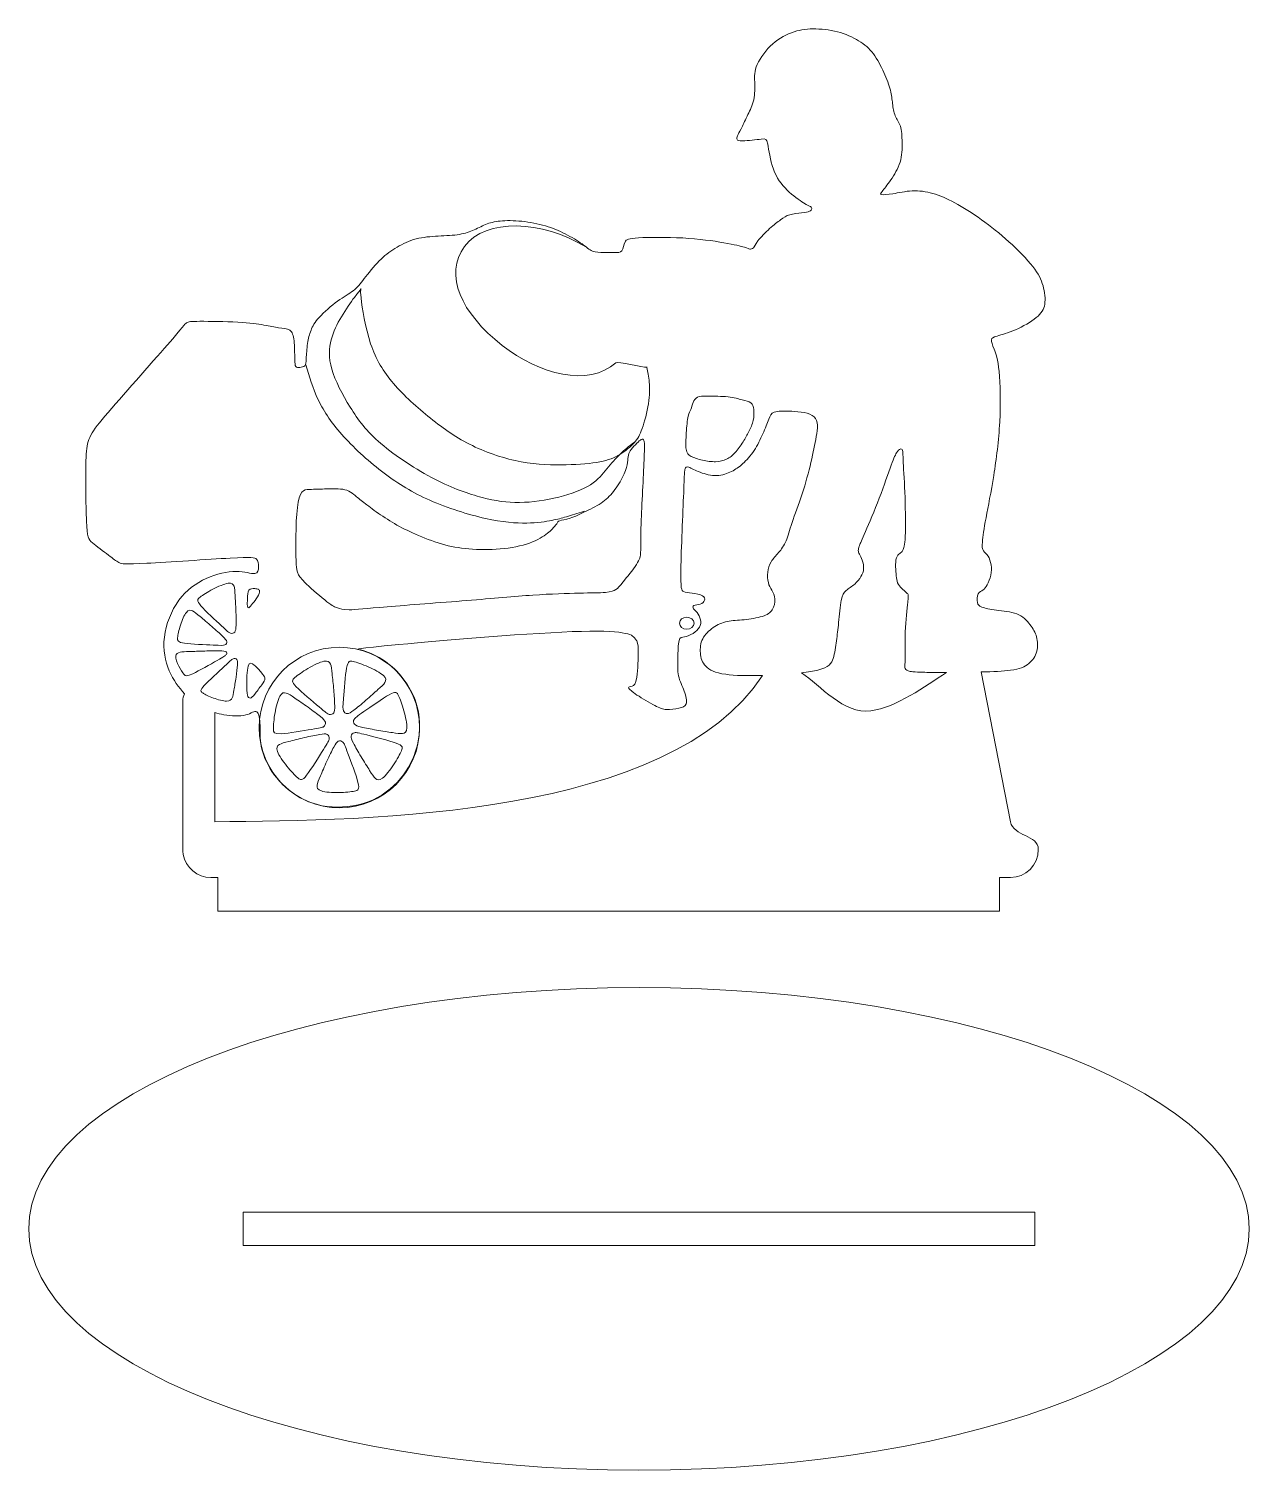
# Model space of a CAD drawing. Header units: millimetres. Extents: x -59 to 49, y -58 to 69.
import ezdxf

# ---------------------------------------------------------------- set-up
doc = ezdxf.new("R2010")
doc.units = ezdxf.units.MM
doc.header["$MEASUREMENT"] = 0
doc.layers.add('Camada 1', color=7, linetype='Continuous')

msp = doc.modelspace()

# ---------------------------------------------------------------- linework, layer by layer
at = {"layer": 'Camada 1', "color": 240, "lineweight": 9}
msp.add_lwpolyline([(-40.2078, -38.4717), (29.7922, -38.4717), (29.7922, -35.5017), (-40.2078, -35.5017), (-40.2078, -38.4717)], close=True, dxfattribs=at)
for centre, major_axis, ratio in [((-0.9818, 16.582), (0.6449, 0), 0.82043728), ((-5.2077, -36.9867), (53.975, 0), 0.39542381)]:
    msp.add_ellipse(centre, major_axis=major_axis, ratio=ratio, dxfattribs=at)
at = {"layer": 'Camada 1', "color": 2, "lineweight": 9}
msp.add_ellipse((-31.7133, 7.3504), major_axis=(0, 7.0997), ratio=1, dxfattribs=at)
at = {"layer": 'Camada 1', "color": 240, "lineweight": 9}
for points, knots in [([(26.67, -5.9159), (26.67, -5.9159), (26.67, -8.8896), (26.67, -8.8896), (26.67, -8.8896), (26.67, -8.8896), (-42.4744, -8.8896), (-42.4744, -8.8896), (-42.4744, -8.8896), (-42.4744, -8.8896), (-42.4744, -5.9159), (-42.4744, -5.9159), (-42.4744, -5.9159), (-42.4744, -5.9159), (-43.0863, -5.9159), (-43.0863, -5.9159), (-43.0863, -5.9159), (-44.2991, -5.9159), (-45.3148, -5.03), (-45.5185, -3.8733), (-45.5185, -3.8733), (-45.543, -3.745), (-45.5556, -3.6168), (-45.5556, -3.4906), (-45.5556, -3.4906), (-45.5556, -3.4906), (-45.5556, -3.4544), (-45.5556, -3.4544), (-45.5556, -3.4544), (-45.5556, -3.4544), (-45.5557, -3.4465), (-45.5557, -3.4465), (-45.5557, -3.4465), (-45.5557, -3.4465), (-45.5557, -3.4464), (-45.5557, -3.4464), (-45.5557, -3.4464), (-45.5557, -3.4464), (-45.5556, -3.4385), (-45.5556, -3.4385), (-45.5556, -3.4385), (-45.5556, -3.4385), (-45.5557, 9.6946), (-45.5557, 9.6946), (-45.5557, 9.6946), (-45.5557, 9.9252), (-45.4996, 10.1433), (-45.4004, 10.3361), (-45.4004, 10.3361), (-45.4004, 10.3361), (-45.4083, 10.3445), (-45.4083, 10.3445), (-45.4083, 10.3445), (-45.9008, 10.8718), (-46.4042, 11.5406), (-46.7607, 12.3822), (-46.7607, 12.3822), (-47.1172, 13.2237), (-47.3266, 14.2379), (-47.1909, 15.3553), (-47.1909, 15.3553), (-47.0552, 16.4727), (-46.5743, 17.6931), (-45.9094, 18.6066), (-45.9094, 18.6066), (-45.2445, 19.52), (-44.3956, 20.1263), (-43.4897, 20.5379), (-43.4897, 20.5379), (-42.5839, 20.9495), (-41.6211, 21.1663), (-40.8516, 21.164), (-40.8516, 21.164), (-40.0822, 21.1617), (-39.506, 20.9403), (-39.2032, 20.9766), (-39.2032, 20.9766), (-38.9005, 21.0129), (-38.8711, 21.3069), (-38.8711, 21.5789), (-38.8711, 21.5789), (-38.8711, 21.8508), (-38.9005, 22.1006), (-39.0475, 22.2476), (-39.0475, 22.2476), (-39.1945, 22.3946), (-39.459, 22.4387), (-41.3699, 22.3358), (-41.3699, 22.3358), (-43.2808, 22.2329), (-46.838, 21.9831), (-48.7562, 21.8802), (-48.7562, 21.8802), (-50.6745, 21.7773), (-50.9537, 21.8214), (-51.2109, 21.9464), (-51.2109, 21.9464), (-51.4682, 22.0713), (-51.7034, 22.277), (-52.137, 22.6078), (-52.137, 22.6078), (-52.5707, 22.9385), (-53.2027, 23.3942), (-53.5628, 23.7029), (-53.5628, 23.7029), (-53.923, 24.0116), (-54.0111, 24.1732), (-54.0772, 25.599), (-54.0772, 25.599), (-54.1434, 27.0248), (-54.1875, 29.7148), (-54.1213, 31.2582), (-54.1213, 31.2582), (-54.0552, 32.8016), (-53.8789, 33.1985), (-52.4457, 34.8963), (-52.4457, 34.8963), (-51.0125, 36.594), (-48.3226, 39.5926), (-46.9188, 41.2021), (-46.9188, 41.2021), (-45.515, 42.8117), (-45.3975, 43.0322), (-45.2358, 43.1498), (-45.2358, 43.1498), (-45.0741, 43.2674), (-44.8683, 43.2821), (-44.0451, 43.2821), (-44.0451, 43.2821), (-43.222, 43.2821), (-41.7815, 43.2674), (-40.7084, 43.2086), (-40.7084, 43.2086), (-39.6354, 43.1498), (-38.9299, 43.0469), (-38.386, 42.9513), (-38.386, 42.9513), (-37.8421, 42.8558), (-37.46, 42.7676), (-37.0851, 42.7161), (-37.0851, 42.7161), (-36.7103, 42.6647), (-36.3428, 42.65), (-36.1076, 42.4956), (-36.1076, 42.4956), (-35.8724, 42.3413), (-35.7696, 42.0474), (-35.7181, 41.5623), (-35.7181, 41.5623), (-35.6667, 41.0772), (-35.6667, 40.4011), (-35.6593, 39.9748), (-35.6593, 39.9748), (-35.652, 39.5485), (-35.6373, 39.3721), (-35.5638, 39.2839), (-35.5638, 39.2839), (-35.4903, 39.1957), (-35.358, 39.1957), (-35.2036, 39.2104), (-35.2036, 39.2104), (-35.0493, 39.2251), (-34.8729, 39.2545), (-34.7773, 39.3574), (-34.7773, 39.3574), (-34.6818, 39.4603), (-34.6671, 39.6367), (-34.645, 39.9895), (-34.645, 39.9895), (-34.623, 40.3423), (-34.5936, 40.8714), (-34.5274, 41.3197), (-34.5274, 41.3197), (-34.4613, 41.7681), (-34.3584, 42.1355), (-34.2187, 42.4883), (-34.2187, 42.4883), (-34.0791, 42.8411), (-33.9028, 43.1792), (-33.4912, 43.6349), (-33.4912, 43.6349), (-33.0796, 44.0906), (-32.4329, 44.6638), (-31.8743, 45.068), (-31.8743, 45.068), (-31.3157, 45.4723), (-30.8454, 45.7074), (-30.4852, 45.9867), (-30.4852, 45.9867), (-30.1251, 46.266), (-29.8752, 46.5894), (-29.5077, 47.0598), (-29.5077, 47.0598), (-29.1402, 47.5302), (-28.6552, 48.1475), (-28.1921, 48.6179), (-28.1921, 48.6179), (-27.7291, 49.0883), (-27.2882, 49.4116), (-26.7957, 49.7203), (-26.7957, 49.7203), (-26.3033, 50.029), (-25.7595, 50.3229), (-25.1568, 50.5066), (-25.1568, 50.5066), (-24.5541, 50.6904), (-23.8927, 50.7639), (-23.2165, 50.808), (-23.2165, 50.808), (-22.5403, 50.8521), (-21.8495, 50.8668), (-21.2982, 50.9403), (-21.2982, 50.9403), (-20.747, 51.0138), (-20.3355, 51.1461), (-19.9386, 51.3151), (-19.9386, 51.3151), (-19.5417, 51.4842), (-19.1596, 51.69), (-18.7774, 51.8443), (-18.7774, 51.8443), (-18.3952, 51.9987), (-18.013, 52.1015), (-17.4838, 52.1529), (-17.4838, 52.1529), (-16.9547, 52.2044), (-16.2785, 52.2044), (-15.5729, 52.1309), (-15.5729, 52.1309), (-14.8674, 52.0574), (-14.1325, 51.9105), (-13.4857, 51.7194), (-13.4857, 51.7194), (-12.8389, 51.5283), (-12.2804, 51.2931), (-11.7292, 51.0138), (-11.7292, 51.0138), (-11.1779, 50.7345), (-10.6341, 50.4112), (-10.2446, 50.1319), (-10.2446, 50.1319), (-9.855, 49.8526), (-9.6198, 49.6174), (-9.3258, 49.4998), (-9.3258, 49.4998), (-9.0318, 49.3822), (-8.6791, 49.3822), (-8.341, 49.3822), (-8.341, 49.3822), (-8.0029, 49.3822), (-7.6796, 49.3822), (-7.393, 49.3748), (-7.393, 49.3748), (-7.1063, 49.3675), (-6.8564, 49.3528), (-6.7168, 49.5292), (-6.7168, 49.5292), (-6.5771, 49.7056), (-6.5477, 50.0731), (-6.4375, 50.3009), (-6.4375, 50.3009), (-6.3272, 50.5288), (-6.1361, 50.6169), (-5.2468, 50.6683), (-5.2468, 50.6683), (-4.3575, 50.7198), (-2.77, 50.7345), (-1.3369, 50.6536), (-1.3369, 50.6536), (0.0963, 50.5728), (1.3751, 50.3965), (2.3011, 50.2348), (2.3011, 50.2348), (3.2272, 50.0731), (3.8004, 49.9261), (4.1164, 49.8305), (4.1164, 49.8305), (4.4325, 49.735), (4.4913, 49.6909), (4.5868, 49.6762), (4.5868, 49.6762), (4.6824, 49.6615), (4.8147, 49.6762), (4.9102, 49.7791), (4.9102, 49.7791), (5.0058, 49.882), (5.0646, 50.0731), (5.3071, 50.3891), (5.3071, 50.3891), (5.5497, 50.7052), (5.9759, 51.1461), (6.3507, 51.4842), (6.3507, 51.4842), (6.7256, 51.8223), (7.0489, 52.0574), (7.3208, 52.2558), (7.3208, 52.2558), (7.5928, 52.4543), (7.8133, 52.616), (8.1293, 52.7115), (8.1293, 52.7115), (8.4454, 52.8071), (8.8569, 52.8365), (9.1803, 52.8732), (9.1803, 52.8732), (9.5037, 52.91), (9.7389, 52.9541), (9.8785, 53.0129), (9.8785, 53.0129), (10.0182, 53.0717), (10.0623, 53.1452), (10.0696, 53.2187), (10.0696, 53.2187), (10.077, 53.2922), (10.0476, 53.3657), (9.9594, 53.4245), (9.9594, 53.4245), (9.8712, 53.4833), (9.7242, 53.5274), (9.3567, 53.7552), (9.3567, 53.7552), (8.9892, 53.9831), (8.4013, 54.3946), (7.8941, 54.8944), (7.8941, 54.8944), (7.387, 55.3942), (6.9608, 55.9821), (6.6815, 56.7538), (6.6815, 56.7538), (6.4022, 57.5255), (6.2699, 58.481), (6.1743, 58.9587), (6.1743, 58.9587), (6.0788, 59.4364), (6.02, 59.4364), (5.6011, 59.3923), (5.6011, 59.3923), (5.1822, 59.3482), (4.4031, 59.26), (3.9842, 59.2453), (3.9842, 59.2453), (3.5653, 59.2306), (3.5065, 59.2894), (3.4771, 59.3702), (3.4771, 59.3702), (3.4477, 59.4511), (3.4477, 59.554), (3.5065, 59.6936), (3.5065, 59.6936), (3.5653, 59.8333), (3.6829, 60.0097), (3.8299, 60.3037), (3.8299, 60.3037), (3.9769, 60.5977), (4.1532, 61.0092), (4.3516, 61.4134), (4.3516, 61.4134), (4.5501, 61.8177), (4.7706, 62.2145), (4.8955, 62.6996), (4.8955, 62.6996), (5.0205, 63.1847), (5.0499, 63.7579), (5.0352, 64.265), (5.0352, 64.265), (5.0205, 64.7722), (4.9617, 65.2131), (5.1675, 65.7864), (5.1675, 65.7864), (5.3733, 66.3597), (5.8436, 67.0652), (6.4095, 67.6164), (6.4095, 67.6164), (6.9755, 68.1677), (7.6369, 68.5645), (8.269, 68.807), (8.269, 68.807), (8.9011, 69.0496), (9.5037, 69.1378), (10.1872, 69.1451), (10.1872, 69.1451), (10.8707, 69.1525), (11.6351, 69.079), (12.3406, 68.8952), (12.3406, 68.8952), (13.0462, 68.7115), (13.6929, 68.4176), (14.2221, 68.0942), (14.2221, 68.0942), (14.7513, 67.7708), (15.1629, 67.418), (15.523, 66.9403), (15.523, 66.9403), (15.8832, 66.4626), (16.1918, 65.8599), (16.449, 65.2866), (16.449, 65.2866), (16.7063, 64.7134), (16.9121, 64.1696), (17.0297, 63.7212), (17.0297, 63.7212), (17.1473, 63.2729), (17.1767, 62.9201), (17.2208, 62.5452), (17.2208, 62.5452), (17.2649, 62.1704), (17.3236, 61.7736), (17.4559, 61.4575), (17.4559, 61.4575), (17.5882, 61.1415), (17.794, 60.9063), (17.9115, 60.5369), (17.9115, 60.5369), (18.0291, 60.1676), (18.0583, 59.6641), (18.0656, 59.1055), (18.0656, 59.1055), (18.073, 58.547), (18.0585, 57.9333), (17.8821, 57.3545), (17.8821, 57.3545), (17.7058, 56.7758), (17.3678, 56.232), (17.0591, 55.7836), (17.0591, 55.7836), (16.7504, 55.3353), (16.4711, 54.9826), (16.3094, 54.7768), (16.3094, 54.7768), (16.1477, 54.571), (16.1036, 54.5122), (16.2579, 54.4901), (16.2579, 54.4901), (16.4123, 54.4681), (16.7651, 54.4828), (17.2501, 54.5636), (17.2501, 54.5636), (17.7352, 54.6445), (18.3526, 54.7915), (18.9626, 54.8209), (18.9626, 54.8209), (19.5726, 54.8503), (20.1752, 54.7621), (20.7852, 54.5857), (20.7852, 54.5857), (21.3953, 54.4093), (22.0126, 54.1447), (22.7329, 53.7551), (22.7329, 53.7551), (23.4532, 53.3656), (24.2763, 52.8512), (25.0921, 52.2706), (25.0921, 52.2706), (25.9079, 51.69), (26.7164, 51.0432), (27.5175, 50.3156), (27.5175, 50.3156), (28.3186, 49.588), (29.1123, 48.7796), (29.6268, 48.1254), (29.6268, 48.1254), (30.1413, 47.4713), (30.3764, 46.9716), (30.5307, 46.4203), (30.5307, 46.4203), (30.6851, 45.8691), (30.7586, 45.2665), (30.6851, 44.7961), (30.6851, 44.7961), (30.6116, 44.3257), (30.3912, 43.9877), (29.9281, 43.6128), (29.9281, 43.6128), (29.4651, 43.238), (28.7596, 42.8264), (28.1054, 42.5397), (28.1054, 42.5397), (27.4513, 42.2531), (26.8487, 42.0915), (26.4812, 41.9812), (26.4812, 41.9812), (26.1137, 41.871), (25.9814, 41.8122), (25.9667, 41.6431), (25.9667, 41.6431), (25.952, 41.4741), (26.0549, 41.1948), (26.2019, 40.8126), (26.2019, 40.8126), (26.3489, 40.4304), (26.54, 39.9454), (26.6502, 38.8503), (26.6502, 38.8503), (26.7605, 37.7552), (26.7899, 36.0501), (26.7017, 34.3891), (26.7017, 34.3891), (26.6135, 32.7281), (26.4077, 31.1112), (26.1725, 29.656), (26.1725, 29.656), (25.9373, 28.2008), (25.6728, 26.9073), (25.489, 25.9151), (25.489, 25.9151), (25.3053, 24.9229), (25.2024, 24.2321), (25.1656, 23.7838), (25.1656, 23.7838), (25.1289, 23.3354), (25.1583, 23.1296), (25.2612, 22.9753), (25.2612, 22.9753), (25.3641, 22.8209), (25.5404, 22.718), (25.6727, 22.5196), (25.6727, 22.5196), (25.805, 22.3211), (25.8932, 22.0272), (25.9373, 21.7332), (25.9373, 21.7332), (25.9814, 21.4392), (25.9814, 21.1452), (25.9152, 20.8365), (25.9152, 20.8365), (25.8491, 20.5278), (25.7168, 20.2045), (25.5992, 19.9767), (25.5992, 19.9767), (25.4816, 19.7488), (25.3788, 19.6165), (25.2318, 19.521), (25.2318, 19.521), (25.0848, 19.4254), (24.8937, 19.3666), (24.7981, 19.1682), (24.7981, 19.1682), (24.7026, 18.9697), (24.7026, 18.6317), (24.7393, 18.4186), (24.7393, 18.4186), (24.7761, 18.2054), (24.8496, 18.1172), (25.1142, 18.0143), (25.1142, 18.0143), (25.3788, 17.9114), (25.8344, 17.7938), (26.4077, 17.7203), (26.4077, 17.7203), (26.981, 17.6468), (27.6718, 17.6174), (28.201, 17.4116), (28.201, 17.4116), (28.7302, 17.2058), (29.0976, 16.8237), (29.3769, 16.4636), (29.3769, 16.4636), (29.6562, 16.1034), (29.8473, 15.7654), (29.9575, 15.3685), (29.9575, 15.3685), (30.0678, 14.9716), (30.0972, 14.516), (29.9869, 14.0971), (29.9869, 14.0971), (29.8767, 13.6781), (29.6268, 13.2959), (29.274, 13.0093), (29.274, 13.0093), (28.9212, 12.7226), (28.4656, 12.5316), (27.6645, 12.4214), (27.6645, 12.4214), (27.013, 12.3317), (26.1329, 12.2954), (25.048, 12.2732), (25.048, 12.2732), (25.048, 12.2732), (27.6458, -0.977), (27.6458, -0.977), (27.6458, -0.977), (27.907, -2.3094), (30.1152, -2.0887), (30.1152, -3.4464), (30.1152, -3.4464), (30.1152, -3.4464), (30.1152, -3.4465), (30.1152, -3.4465), (30.1152, -3.4465), (30.1152, -4.8047), (29.004, -5.9159), (27.6458, -5.9159), (27.6458, -5.9159), (27.6458, -5.9159), (26.67, -5.9159), (26.67, -5.9159)], [0, 0, 0, 0, 0.00666667, 0.00666667, 0.00666667, 0.00666667, 0.01333333, 0.01333333, 0.01333333, 0.01333333, 0.02, 0.02, 0.02, 0.02, 0.02666667, 0.02666667, 0.02666667, 0.02666667, 0.03333333, 0.03333333, 0.03333333, 0.03333333, 0.04, 0.04, 0.04, 0.04, 0.04666667, 0.04666667, 0.04666667, 0.04666667, 0.05333333, 0.05333333, 0.05333333, 0.05333333, 0.06, 0.06, 0.06, 0.06, 0.06666667, 0.06666667, 0.06666667, 0.06666667, 0.07333333, 0.07333333, 0.07333333, 0.07333333, 0.08, 0.08, 0.08, 0.08, 0.08666667, 0.08666667, 0.08666667, 0.08666667, 0.09333333, 0.09333333, 0.09333333, 0.09333333, 0.1, 0.1, 0.1, 0.1, 0.10666667, 0.10666667, 0.10666667, 0.10666667, 0.11333333, 0.11333333, 0.11333333, 0.11333333, 0.12, 0.12, 0.12, 0.12, 0.12666667, 0.12666667, 0.12666667, 0.12666667, 0.13333333, 0.13333333, 0.13333333, 0.13333333, 0.14, 0.14, 0.14, 0.14, 0.14666667, 0.14666667, 0.14666667, 0.14666667, 0.15333333, 0.15333333, 0.15333333, 0.15333333, 0.16, 0.16, 0.16, 0.16, 0.16666667, 0.16666667, 0.16666667, 0.16666667, 0.17333333, 0.17333333, 0.17333333, 0.17333333, 0.18, 0.18, 0.18, 0.18, 0.18666667, 0.18666667, 0.18666667, 0.18666667, 0.19333333, 0.19333333, 0.19333333, 0.19333333, 0.2, 0.2, 0.2, 0.2, 0.20666667, 0.20666667, 0.20666667, 0.20666667, 0.21333333, 0.21333333, 0.21333333, 0.21333333, 0.22, 0.22, 0.22, 0.22, 0.22666667, 0.22666667, 0.22666667, 0.22666667, 0.23333333, 0.23333333, 0.23333333, 0.23333333, 0.24, 0.24, 0.24, 0.24, 0.24666667, 0.24666667, 0.24666667, 0.24666667, 0.25333333, 0.25333333, 0.25333333, 0.25333333, 0.26, 0.26, 0.26, 0.26, 0.26666667, 0.26666667, 0.26666667, 0.26666667, 0.27333333, 0.27333333, 0.27333333, 0.27333333, 0.28, 0.28, 0.28, 0.28, 0.28666667, 0.28666667, 0.28666667, 0.28666667, 0.29333333, 0.29333333, 0.29333333, 0.29333333, 0.3, 0.3, 0.3, 0.3, 0.30666667, 0.30666667, 0.30666667, 0.30666667, 0.31333333, 0.31333333, 0.31333333, 0.31333333, 0.32, 0.32, 0.32, 0.32, 0.32666667, 0.32666667, 0.32666667, 0.32666667, 0.33333333, 0.33333333, 0.33333333, 0.33333333, 0.34, 0.34, 0.34, 0.34, 0.34666667, 0.34666667, 0.34666667, 0.34666667, 0.35333333, 0.35333333, 0.35333333, 0.35333333, 0.36, 0.36, 0.36, 0.36, 0.36666667, 0.36666667, 0.36666667, 0.36666667, 0.37333333, 0.37333333, 0.37333333, 0.37333333, 0.38, 0.38, 0.38, 0.38, 0.38666667, 0.38666667, 0.38666667, 0.38666667, 0.39333333, 0.39333333, 0.39333333, 0.39333333, 0.4, 0.4, 0.4, 0.4, 0.40666667, 0.40666667, 0.40666667, 0.40666667, 0.41333333, 0.41333333, 0.41333333, 0.41333333, 0.42, 0.42, 0.42, 0.42, 0.42666667, 0.42666667, 0.42666667, 0.42666667, 0.43333333, 0.43333333, 0.43333333, 0.43333333, 0.44, 0.44, 0.44, 0.44, 0.44666667, 0.44666667, 0.44666667, 0.44666667, 0.45333333, 0.45333333, 0.45333333, 0.45333333, 0.46, 0.46, 0.46, 0.46, 0.46666667, 0.46666667, 0.46666667, 0.46666667, 0.47333333, 0.47333333, 0.47333333, 0.47333333, 0.48, 0.48, 0.48, 0.48, 0.48666667, 0.48666667, 0.48666667, 0.48666667, 0.49333333, 0.49333333, 0.49333333, 0.49333333, 0.5, 0.5, 0.5, 0.5, 0.50666667, 0.50666667, 0.50666667, 0.50666667, 0.51333333, 0.51333333, 0.51333333, 0.51333333, 0.52, 0.52, 0.52, 0.52, 0.52666667, 0.52666667, 0.52666667, 0.52666667, 0.53333333, 0.53333333, 0.53333333, 0.53333333, 0.54, 0.54, 0.54, 0.54, 0.54666667, 0.54666667, 0.54666667, 0.54666667, 0.55333333, 0.55333333, 0.55333333, 0.55333333, 0.56, 0.56, 0.56, 0.56, 0.56666667, 0.56666667, 0.56666667, 0.56666667, 0.57333333, 0.57333333, 0.57333333, 0.57333333, 0.58, 0.58, 0.58, 0.58, 0.58666667, 0.58666667, 0.58666667, 0.58666667, 0.59333333, 0.59333333, 0.59333333, 0.59333333, 0.6, 0.6, 0.6, 0.6, 0.60666667, 0.60666667, 0.60666667, 0.60666667, 0.61333333, 0.61333333, 0.61333333, 0.61333333, 0.62, 0.62, 0.62, 0.62, 0.62666667, 0.62666667, 0.62666667, 0.62666667, 0.63333333, 0.63333333, 0.63333333, 0.63333333, 0.64, 0.64, 0.64, 0.64, 0.64666667, 0.64666667, 0.64666667, 0.64666667, 0.65333333, 0.65333333, 0.65333333, 0.65333333, 0.66, 0.66, 0.66, 0.66, 0.66666667, 0.66666667, 0.66666667, 0.66666667, 0.67333333, 0.67333333, 0.67333333, 0.67333333, 0.68, 0.68, 0.68, 0.68, 0.68666667, 0.68666667, 0.68666667, 0.68666667, 0.69333333, 0.69333333, 0.69333333, 0.69333333, 0.7, 0.7, 0.7, 0.7, 0.70666667, 0.70666667, 0.70666667, 0.70666667, 0.71333333, 0.71333333, 0.71333333, 0.71333333, 0.72, 0.72, 0.72, 0.72, 0.72666667, 0.72666667, 0.72666667, 0.72666667, 0.73333333, 0.73333333, 0.73333333, 0.73333333, 0.74, 0.74, 0.74, 0.74, 0.74666667, 0.74666667, 0.74666667, 0.74666667, 0.75333333, 0.75333333, 0.75333333, 0.75333333, 0.76, 0.76, 0.76, 0.76, 0.76666667, 0.76666667, 0.76666667, 0.76666667, 0.77333333, 0.77333333, 0.77333333, 0.77333333, 0.78, 0.78, 0.78, 0.78, 0.78666667, 0.78666667, 0.78666667, 0.78666667, 0.79333333, 0.79333333, 0.79333333, 0.79333333, 0.8, 0.8, 0.8, 0.8, 0.80666667, 0.80666667, 0.80666667, 0.80666667, 0.81333333, 0.81333333, 0.81333333, 0.81333333, 0.82, 0.82, 0.82, 0.82, 0.82666667, 0.82666667, 0.82666667, 0.82666667, 0.83333333, 0.83333333, 0.83333333, 0.83333333, 0.84, 0.84, 0.84, 0.84, 0.84666667, 0.84666667, 0.84666667, 0.84666667, 0.85333333, 0.85333333, 0.85333333, 0.85333333, 0.86, 0.86, 0.86, 0.86, 0.86666667, 0.86666667, 0.86666667, 0.86666667, 0.87333333, 0.87333333, 0.87333333, 0.87333333, 0.88, 0.88, 0.88, 0.88, 0.88666667, 0.88666667, 0.88666667, 0.88666667, 0.89333333, 0.89333333, 0.89333333, 0.89333333, 0.9, 0.9, 0.9, 0.9, 0.90666667, 0.90666667, 0.90666667, 0.90666667, 0.91333333, 0.91333333, 0.91333333, 0.91333333, 0.92, 0.92, 0.92, 0.92, 0.92666667, 0.92666667, 0.92666667, 0.92666667, 0.93333333, 0.93333333, 0.93333333, 0.93333333, 0.94, 0.94, 0.94, 0.94, 0.94666667, 0.94666667, 0.94666667, 0.94666667, 0.95333333, 0.95333333, 0.95333333, 0.95333333, 0.96, 0.96, 0.96, 0.96, 0.96666667, 0.96666667, 0.96666667, 0.96666667, 0.97333333, 0.97333333, 0.97333333, 0.97333333, 0.98, 0.98, 0.98, 0.98, 0.98666667, 0.98666667, 0.98666667, 0.98666667, 1, 1, 1, 1]), ([(2.6686, 36.6013), (2.1174, 36.6601), (1.3825, 36.6601), (0.89, 36.6601), (0.89, 36.6601), (0.3976, 36.6601), (0.1477, 36.6601), (-0.0361, 36.5719), (-0.0361, 36.5719), (-0.2198, 36.4837), (-0.3373, 36.3073), (-0.4182, 36.1015), (-0.4182, 36.1015), (-0.499, 35.8957), (-0.5431, 35.6605), (-0.6166, 35.4915), (-0.6166, 35.4915), (-0.6901, 35.3224), (-0.793, 35.2196), (-0.8665, 34.8815), (-0.8665, 34.8815), (-0.94, 34.5434), (-0.9841, 33.9702), (-1.0209, 33.4116), (-1.0209, 33.4116), (-1.0576, 32.853), (-1.087, 32.3092), (-1.0356, 31.9638), (-1.0356, 31.9638), (-0.9841, 31.6183), (-0.8518, 31.4713), (-0.6019, 31.339), (-0.6019, 31.339), (-0.352, 31.2067), (0.0154, 31.0891), (0.4049, 31.0009), (0.4049, 31.0009), (0.7945, 30.9127), (1.206, 30.8539), (1.5735, 30.8686), (1.5735, 30.8686), (1.941, 30.8833), (2.2644, 30.9715), (2.5437, 31.1038), (2.5437, 31.1038), (2.823, 31.2361), (3.0581, 31.4125), (3.3006, 31.6771), (3.3006, 31.6771), (3.5432, 31.9417), (3.7931, 32.2944), (3.9989, 32.6178), (3.9989, 32.6178), (4.2047, 32.9412), (4.3664, 33.2352), (4.5207, 33.5439), (4.5207, 33.5439), (4.6751, 33.8526), (4.822, 34.1759), (4.8955, 34.514), (4.8955, 34.514), (4.969, 34.8521), (4.969, 35.2048), (4.9396, 35.4768), (4.9396, 35.4768), (4.9102, 35.7487), (4.8515, 35.9398), (4.6824, 36.0648), (4.6824, 36.0648), (4.5134, 36.1897), (4.2341, 36.2485), (3.9107, 36.3367), (3.9107, 36.3367), (3.5873, 36.4249), (3.2199, 36.5425), (2.6686, 36.6013)], [0, 0, 0, 0, 0.05, 0.05, 0.05, 0.05, 0.1, 0.1, 0.1, 0.1, 0.15, 0.15, 0.15, 0.15, 0.2, 0.2, 0.2, 0.2, 0.25, 0.25, 0.25, 0.25, 0.3, 0.3, 0.3, 0.3, 0.35, 0.35, 0.35, 0.35, 0.4, 0.4, 0.4, 0.4, 0.45, 0.45, 0.45, 0.45, 0.5, 0.5, 0.5, 0.5, 0.55, 0.55, 0.55, 0.55, 0.6, 0.6, 0.6, 0.6, 0.65, 0.65, 0.65, 0.65, 0.7, 0.7, 0.7, 0.7, 0.75, 0.75, 0.75, 0.75, 0.8, 0.8, 0.8, 0.8, 0.85, 0.85, 0.85, 0.85, 0.9, 0.9, 0.9, 0.9, 1, 1, 1, 1]), ([(5.7122, 11.9582), (4.4114, 11.9203), (3.2773, 11.9467), (2.4628, 12.0612), (2.4628, 12.0612), (1.5221, 12.1935), (1.0077, 12.4433), (0.6916, 12.7741), (0.6916, 12.7741), (0.3756, 13.1048), (0.258, 13.5164), (0.2212, 13.9427), (0.2212, 13.9427), (0.1845, 14.369), (0.2286, 14.8099), (0.427, 15.1995), (0.427, 15.1995), (0.6255, 15.589), (0.9782, 15.927), (1.3604, 16.1916), (1.3604, 16.1916), (1.7426, 16.4562), (2.1541, 16.6473), (2.6024, 16.7429), (2.6024, 16.7429), (3.0508, 16.8384), (3.5359, 16.8384), (4.0871, 16.8899), (4.0871, 16.8899), (4.6383, 16.9413), (5.2557, 17.0442), (5.6966, 17.1839), (5.6966, 17.1839), (6.1376, 17.3235), (6.4022, 17.4998), (6.5786, 17.7718), (6.5786, 17.7718), (6.755, 18.0437), (6.8432, 18.4112), (6.8211, 18.7199), (6.8211, 18.7199), (6.7991, 19.0286), (6.6668, 19.2784), (6.5418, 19.4989), (6.5418, 19.4989), (6.4169, 19.7194), (6.2993, 19.9105), (6.2331, 20.1751), (6.2331, 20.1751), (6.167, 20.4397), (6.1523, 20.7777), (6.189, 21.1011), (6.189, 21.1011), (6.2258, 21.4245), (6.314, 21.7332), (6.483, 22.0125), (6.483, 22.0125), (6.6521, 22.2918), (6.902, 22.5416), (7.1445, 22.8283), (7.1445, 22.8283), (7.3871, 23.1149), (7.6222, 23.4383), (7.7986, 23.8573), (7.7986, 23.8573), (7.975, 24.2762), (8.0926, 24.7906), (8.3278, 25.4888), (8.3278, 25.4888), (8.563, 26.187), (8.9157, 27.069), (9.2244, 28.0097), (9.2244, 28.0097), (9.5331, 28.9504), (9.7977, 29.95), (10.0035, 30.8099), (10.0035, 30.8099), (10.2093, 31.6698), (10.3563, 32.39), (10.4739, 33.0883), (10.4739, 33.0883), (10.5915, 33.7865), (10.6796, 34.4626), (10.2827, 34.8375), (10.2827, 34.8375), (9.8859, 35.2123), (9.0039, 35.2858), (8.2983, 35.3226), (8.2983, 35.3226), (7.5928, 35.3593), (7.0637, 35.3593), (6.7623, 35.2564), (6.7623, 35.2564), (6.461, 35.1535), (6.3875, 34.9477), (6.2625, 34.617), (6.2625, 34.617), (6.1376, 34.2862), (5.9612, 33.8306), (5.748, 33.3382), (5.748, 33.3382), (5.5349, 32.8457), (5.2851, 32.3166), (4.9764, 31.8536), (4.9764, 31.8536), (4.6677, 31.3905), (4.3003, 30.9937), (3.9695, 30.6924), (3.9695, 30.6924), (3.6388, 30.391), (3.3448, 30.1852), (2.9773, 30.0015), (2.9773, 30.0015), (2.6098, 29.8177), (2.1689, 29.656), (1.6764, 29.6413), (1.6764, 29.6413), (1.184, 29.6266), (0.6402, 29.7589), (0.1992, 29.928), (0.1992, 29.928), (-0.2418, 30.097), (-0.5799, 30.3028), (-0.7931, 30.3763), (-0.7931, 30.3763), (-1.0062, 30.4498), (-1.0943, 30.391), (-1.1384, 30.244), (-1.1384, 30.244), (-1.1825, 30.097), (-1.1825, 29.8618), (-1.256, 28.1053), (-1.256, 28.1053), (-1.3295, 26.3487), (-1.4765, 23.0708), (-1.5059, 21.351), (-1.5059, 21.351), (-1.5353, 19.6312), (-1.4471, 19.4695), (-1.2707, 19.3813), (-1.2707, 19.3813), (-1.0943, 19.2931), (-0.8298, 19.2784), (-0.5064, 19.2343), (-0.5064, 19.2343), (-0.183, 19.1902), (0.1992, 19.1167), (0.405, 19.0065), (0.405, 19.0065), (0.6108, 18.8962), (0.6402, 18.7493), (0.5887, 18.6097), (0.5887, 18.6097), (0.5373, 18.47), (0.405, 18.3377), (0.2139, 18.2716), (0.2139, 18.2716), (0.0228, 18.2054), (-0.2271, 18.2054), (-0.3447, 18.1466), (-0.3447, 18.1466), (-0.4623, 18.0878), (-0.4476, 17.9702), (-0.3815, 17.8673), (-0.3815, 17.8673), (-0.3153, 17.7644), (-0.1977, 17.6762), (-0.0728, 17.5145), (-0.0728, 17.5145), (0.0522, 17.3528), (0.1845, 17.1177), (0.2359, 16.8899), (0.2359, 16.8899), (0.2874, 16.662), (0.258, 16.4415), (0.1404, 16.2357), (0.1404, 16.2357), (0.0228, 16.0299), (-0.183, 15.8389), (-0.4256, 15.6846), (-0.4256, 15.6846), (-0.6681, 15.5302), (-0.9473, 15.4126), (-1.1752, 15.3685), (-1.1752, 15.3685), (-1.403, 15.3244), (-1.5794, 15.3538), (-1.6676, 15.0378), (-1.6676, 15.0378), (-1.7558, 14.7217), (-1.7558, 14.0603), (-1.7705, 13.4797), (-1.7705, 13.4797), (-1.7852, 12.899), (-1.8146, 12.3993), (-1.7117, 11.9289), (-1.7117, 11.9289), (-1.6088, 11.4585), (-1.3736, 11.0176), (-1.2119, 10.5766), (-1.2119, 10.5766), (-1.0502, 10.1356), (-0.9621, 9.6946), (-1.0356, 9.4447), (-1.0356, 9.4447), (-1.1091, 9.1948), (-1.3442, 9.1361), (-1.675, 9.07), (-1.675, 9.07), (-2.0057, 9.0038), (-2.4319, 8.9303), (-2.77, 8.945), (-2.77, 8.945), (-3.1081, 8.9597), (-3.358, 9.0625), (-3.8137, 9.3051), (-3.8137, 9.3051), (-4.2694, 9.5476), (-4.9308, 9.9298), (-5.3865, 10.2312), (-5.3865, 10.2312), (-5.8422, 10.5325), (-6.092, 10.7529), (-6.1288, 10.8558), (-6.1288, 10.8558), (-6.1655, 10.9587), (-5.9892, 10.944), (-5.8202, 11.0028), (-5.8202, 11.0028), (-5.6511, 11.0616), (-5.4894, 11.1939), (-5.3939, 11.8186), (-5.3939, 11.8186), (-5.2983, 12.4433), (-5.2689, 13.5605), (-5.2763, 14.1779), (-5.2763, 14.1779), (-5.2836, 14.7952), (-5.3277, 14.9128), (-5.5335, 15.2068), (-5.5335, 15.2068), (-5.7393, 15.5008), (-6.1067, 15.9711), (-10.3033, 15.8609), (-10.3033, 15.8609), (-14.4999, 15.7506), (-22.5257, 15.0598), (-26.4533, 14.6935), (-26.4533, 14.6935), (-30.381, 14.3271), (-30.2107, 14.2852), (-29.9959, 14.245), (-29.9959, 14.245), (-29.7812, 14.2048), (-29.5221, 14.1663), (-29.0439, 13.9619), (-29.0439, 13.9619), (-28.5658, 13.7574), (-27.8685, 13.3872), (-27.2658, 12.9104), (-27.2658, 12.9104), (-26.6632, 12.4335), (-26.1551, 11.8502), (-25.72, 11.1809), (-25.72, 11.1809), (-25.285, 10.5116), (-24.9231, 9.7565), (-24.7471, 8.8686), (-24.7471, 8.8686), (-24.5712, 7.9806), (-24.5814, 6.9599), (-24.7849, 5.9792), (-24.7849, 5.9792), (-24.9884, 4.9985), (-25.3853, 4.0577), (-26.0431, 3.1795), (-26.0431, 3.1795), (-26.7009, 2.3012), (-27.6196, 1.4854), (-28.7362, 0.9732), (-28.7362, 0.9732), (-29.8529, 0.461), (-31.1676, 0.2525), (-32.3568, 0.3311), (-32.3568, 0.3311), (-33.5461, 0.4096), (-34.6099, 0.7752), (-35.5111, 1.3476), (-35.5111, 1.3476), (-36.4124, 1.92), (-37.1511, 2.699), (-37.672, 3.4753), (-37.672, 3.4753), (-38.1929, 4.2516), (-38.496, 5.0252), (-38.6241, 5.7037), (-38.6241, 5.7037), (-38.7523, 6.3821), (-38.7055, 6.9654), (-38.7247, 7.5249), (-38.7247, 7.5249), (-38.744, 8.0844), (-38.8295, 8.6201), (-39.0155, 8.7464), (-39.0155, 8.7464), (-39.2015, 8.8727), (-39.4882, 8.5898), (-39.999, 8.463), (-39.999, 8.463), (-40.5098, 8.3362), (-41.2447, 8.3656), (-41.9411, 8.4887), (-41.9411, 8.4887), (-42.212, 8.5366), (-42.4771, 8.5987), (-42.7334, 8.6744), (-42.7334, 8.6744), (-42.7334, 8.6744), (-42.7334, -0.9749), (-42.7334, -0.9749), (-42.7334, -0.9749), (-28.8305, -0.8928), (-2.475, -0.5527), (5.7122, 11.9582)], [0, 0, 0, 0, 0.01219512, 0.01219512, 0.01219512, 0.01219512, 0.02439024, 0.02439024, 0.02439024, 0.02439024, 0.03658537, 0.03658537, 0.03658537, 0.03658537, 0.04878049, 0.04878049, 0.04878049, 0.04878049, 0.06097561, 0.06097561, 0.06097561, 0.06097561, 0.07317073, 0.07317073, 0.07317073, 0.07317073, 0.08536585, 0.08536585, 0.08536585, 0.08536585, 0.09756098, 0.09756098, 0.09756098, 0.09756098, 0.1097561, 0.1097561, 0.1097561, 0.1097561, 0.12195122, 0.12195122, 0.12195122, 0.12195122, 0.13414634, 0.13414634, 0.13414634, 0.13414634, 0.14634146, 0.14634146, 0.14634146, 0.14634146, 0.15853659, 0.15853659, 0.15853659, 0.15853659, 0.17073171, 0.17073171, 0.17073171, 0.17073171, 0.18292683, 0.18292683, 0.18292683, 0.18292683, 0.19512195, 0.19512195, 0.19512195, 0.19512195, 0.20731707, 0.20731707, 0.20731707, 0.20731707, 0.2195122, 0.2195122, 0.2195122, 0.2195122, 0.23170732, 0.23170732, 0.23170732, 0.23170732, 0.24390244, 0.24390244, 0.24390244, 0.24390244, 0.25609756, 0.25609756, 0.25609756, 0.25609756, 0.26829268, 0.26829268, 0.26829268, 0.26829268, 0.2804878, 0.2804878, 0.2804878, 0.2804878, 0.29268293, 0.29268293, 0.29268293, 0.29268293, 0.30487805, 0.30487805, 0.30487805, 0.30487805, 0.31707317, 0.31707317, 0.31707317, 0.31707317, 0.32926829, 0.32926829, 0.32926829, 0.32926829, 0.34146341, 0.34146341, 0.34146341, 0.34146341, 0.35365854, 0.35365854, 0.35365854, 0.35365854, 0.36585366, 0.36585366, 0.36585366, 0.36585366, 0.37804878, 0.37804878, 0.37804878, 0.37804878, 0.3902439, 0.3902439, 0.3902439, 0.3902439, 0.40243902, 0.40243902, 0.40243902, 0.40243902, 0.41463415, 0.41463415, 0.41463415, 0.41463415, 0.42682927, 0.42682927, 0.42682927, 0.42682927, 0.43902439, 0.43902439, 0.43902439, 0.43902439, 0.45121951, 0.45121951, 0.45121951, 0.45121951, 0.46341463, 0.46341463, 0.46341463, 0.46341463, 0.47560976, 0.47560976, 0.47560976, 0.47560976, 0.48780488, 0.48780488, 0.48780488, 0.48780488, 0.5, 0.5, 0.5, 0.5, 0.51219512, 0.51219512, 0.51219512, 0.51219512, 0.52439024, 0.52439024, 0.52439024, 0.52439024, 0.53658537, 0.53658537, 0.53658537, 0.53658537, 0.54878049, 0.54878049, 0.54878049, 0.54878049, 0.56097561, 0.56097561, 0.56097561, 0.56097561, 0.57317073, 0.57317073, 0.57317073, 0.57317073, 0.58536585, 0.58536585, 0.58536585, 0.58536585, 0.59756098, 0.59756098, 0.59756098, 0.59756098, 0.6097561, 0.6097561, 0.6097561, 0.6097561, 0.62195122, 0.62195122, 0.62195122, 0.62195122, 0.63414634, 0.63414634, 0.63414634, 0.63414634, 0.64634146, 0.64634146, 0.64634146, 0.64634146, 0.65853659, 0.65853659, 0.65853659, 0.65853659, 0.67073171, 0.67073171, 0.67073171, 0.67073171, 0.68292683, 0.68292683, 0.68292683, 0.68292683, 0.69512195, 0.69512195, 0.69512195, 0.69512195, 0.70731707, 0.70731707, 0.70731707, 0.70731707, 0.7195122, 0.7195122, 0.7195122, 0.7195122, 0.73170732, 0.73170732, 0.73170732, 0.73170732, 0.74390244, 0.74390244, 0.74390244, 0.74390244, 0.75609756, 0.75609756, 0.75609756, 0.75609756, 0.76829268, 0.76829268, 0.76829268, 0.76829268, 0.7804878, 0.7804878, 0.7804878, 0.7804878, 0.79268293, 0.79268293, 0.79268293, 0.79268293, 0.80487805, 0.80487805, 0.80487805, 0.80487805, 0.81707317, 0.81707317, 0.81707317, 0.81707317, 0.82926829, 0.82926829, 0.82926829, 0.82926829, 0.84146341, 0.84146341, 0.84146341, 0.84146341, 0.85365854, 0.85365854, 0.85365854, 0.85365854, 0.86585366, 0.86585366, 0.86585366, 0.86585366, 0.87804878, 0.87804878, 0.87804878, 0.87804878, 0.8902439, 0.8902439, 0.8902439, 0.8902439, 0.90243902, 0.90243902, 0.90243902, 0.90243902, 0.91463415, 0.91463415, 0.91463415, 0.91463415, 0.92682927, 0.92682927, 0.92682927, 0.92682927, 0.93902439, 0.93902439, 0.93902439, 0.93902439, 0.95121951, 0.95121951, 0.95121951, 0.95121951, 0.96341463, 0.96341463, 0.96341463, 0.96341463, 0.97560976, 0.97560976, 0.97560976, 0.97560976, 1, 1, 1, 1]), ([(-35.358, 27.2894), (-35.5785, 26.1281), (-35.5785, 23.7763), (-35.5491, 22.5269), (-35.5491, 22.5269), (-35.5197, 21.2774), (-35.4609, 21.1304), (-35.358, 20.9393), (-35.358, 20.9393), (-35.2551, 20.7482), (-35.1081, 20.5131), (-34.623, 20.0427), (-34.623, 20.0427), (-34.138, 19.5723), (-33.3148, 18.8668), (-32.8077, 18.4773), (-32.8077, 18.4773), (-32.3006, 18.0877), (-32.1095, 18.0142), (-31.889, 17.9334), (-31.889, 17.9334), (-31.6685, 17.8525), (-31.4186, 17.7643), (-30.838, 17.7717), (-30.838, 17.7717), (-30.2574, 17.779), (-29.346, 17.8819), (-27.4792, 18.0363), (-27.4792, 18.0363), (-25.6125, 18.1906), (-22.7902, 18.3964), (-20.4457, 18.5875), (-20.4457, 18.5875), (-18.1012, 18.7786), (-16.2345, 18.9549), (-14.6029, 19.0652), (-14.6029, 19.0652), (-12.9713, 19.1754), (-11.5748, 19.2195), (-10.5018, 19.2416), (-10.5018, 19.2416), (-9.4287, 19.2636), (-8.6791, 19.2636), (-8.1793, 19.3077), (-8.1793, 19.3077), (-7.6795, 19.3518), (-7.4297, 19.44), (-7.246, 19.5576), (-7.246, 19.5576), (-7.0622, 19.6752), (-6.9446, 19.8222), (-6.6139, 20.2338), (-6.6139, 20.2338), (-6.2831, 20.6454), (-5.7393, 21.3215), (-5.438, 21.7772), (-5.438, 21.7772), (-5.1366, 22.2329), (-5.0778, 22.468), (-5.0631, 22.8723), (-5.0631, 22.8723), (-5.0484, 23.2765), (-5.0778, 23.8497), (-5.019, 25.4299), (-5.019, 25.4299), (-4.9602, 27.01), (-4.8132, 29.5971), (-4.7544, 31.0009), (-4.7544, 31.0009), (-4.6956, 32.4046), (-4.725, 32.6251), (-4.7765, 32.7427), (-4.7765, 32.7427), (-4.8279, 32.8603), (-4.9014, 32.875), (-5.0043, 32.8236), (-5.0043, 32.8236), (-5.1072, 32.7721), (-5.2395, 32.6545), (-5.4012, 32.4928), (-5.4012, 32.4928), (-5.5629, 32.3311), (-5.754, 32.1254), (-5.8863, 31.949), (-5.8863, 31.949), (-6.0186, 31.7726), (-6.092, 31.6256), (-6.1361, 31.4492), (-6.1361, 31.4492), (-6.1802, 31.2728), (-6.1949, 31.067), (-6.2317, 30.8024), (-6.2317, 30.8024), (-6.2684, 30.5378), (-6.3272, 30.2145), (-6.5183, 29.7882), (-6.5183, 29.7882), (-6.7094, 29.3619), (-7.0328, 28.8328), (-7.3489, 28.3992), (-7.3489, 28.3992), (-7.6649, 27.9655), (-7.9735, 27.6274), (-8.3998, 27.3187), (-8.3998, 27.3187), (-8.8261, 27.01), (-9.3699, 26.7308), (-9.8844, 26.4809), (-9.8844, 26.4809), (-10.3989, 26.231), (-10.8839, 26.0105), (-11.2955, 25.8782), (-11.2955, 25.8782), (-11.7071, 25.7459), (-12.0452, 25.7018), (-12.2216, 25.643), (-12.2216, 25.643), (-12.398, 25.5842), (-12.4127, 25.5108), (-12.4495, 25.4373), (-12.4495, 25.4373), (-12.4862, 25.3638), (-12.545, 25.2903), (-12.6626, 25.1507), (-12.6626, 25.1507), (-12.7802, 25.011), (-12.9565, 24.8052), (-13.3019, 24.5333), (-13.3019, 24.5333), (-13.6474, 24.2613), (-14.1618, 23.9233), (-14.8821, 23.6661), (-14.8821, 23.6661), (-15.6024, 23.4088), (-16.5284, 23.2324), (-17.4765, 23.1516), (-17.4765, 23.1516), (-18.4246, 23.0707), (-19.3948, 23.0854), (-20.262, 23.1589), (-20.262, 23.1589), (-21.1292, 23.2324), (-21.8936, 23.3647), (-22.68, 23.5926), (-22.68, 23.5926), (-23.4664, 23.8204), (-24.2748, 24.1437), (-24.973, 24.4524), (-24.973, 24.4524), (-25.6713, 24.7611), (-26.2592, 25.0551), (-26.8325, 25.3859), (-26.8325, 25.3859), (-27.4058, 25.7166), (-27.9643, 26.084), (-28.4494, 26.4295), (-28.4494, 26.4295), (-28.9345, 26.7749), (-29.346, 27.0982), (-29.6694, 27.3555), (-29.6694, 27.3555), (-29.9928, 27.6127), (-30.228, 27.8038), (-30.4338, 27.9655), (-30.4338, 27.9655), (-30.6396, 28.1272), (-30.8159, 28.2595), (-31.0437, 28.3404), (-31.0437, 28.3404), (-31.2716, 28.4212), (-31.5509, 28.4506), (-31.8081, 28.4653), (-31.8081, 28.4653), (-32.0654, 28.48), (-32.3006, 28.48), (-32.7048, 28.4653), (-32.7048, 28.4653), (-33.109, 28.4506), (-33.6823, 28.4212), (-34.1894, 28.4212), (-34.1894, 28.4212), (-34.6965, 28.4212), (-35.1375, 28.4506), (-35.358, 27.2894)], [0, 0, 0, 0, 0.0212766, 0.0212766, 0.0212766, 0.0212766, 0.04255319, 0.04255319, 0.04255319, 0.04255319, 0.06382979, 0.06382979, 0.06382979, 0.06382979, 0.08510638, 0.08510638, 0.08510638, 0.08510638, 0.10638298, 0.10638298, 0.10638298, 0.10638298, 0.12765957, 0.12765957, 0.12765957, 0.12765957, 0.14893617, 0.14893617, 0.14893617, 0.14893617, 0.17021277, 0.17021277, 0.17021277, 0.17021277, 0.19148936, 0.19148936, 0.19148936, 0.19148936, 0.21276596, 0.21276596, 0.21276596, 0.21276596, 0.23404255, 0.23404255, 0.23404255, 0.23404255, 0.25531915, 0.25531915, 0.25531915, 0.25531915, 0.27659574, 0.27659574, 0.27659574, 0.27659574, 0.29787234, 0.29787234, 0.29787234, 0.29787234, 0.31914894, 0.31914894, 0.31914894, 0.31914894, 0.34042553, 0.34042553, 0.34042553, 0.34042553, 0.36170213, 0.36170213, 0.36170213, 0.36170213, 0.38297872, 0.38297872, 0.38297872, 0.38297872, 0.40425532, 0.40425532, 0.40425532, 0.40425532, 0.42553191, 0.42553191, 0.42553191, 0.42553191, 0.44680851, 0.44680851, 0.44680851, 0.44680851, 0.46808511, 0.46808511, 0.46808511, 0.46808511, 0.4893617, 0.4893617, 0.4893617, 0.4893617, 0.5106383, 0.5106383, 0.5106383, 0.5106383, 0.53191489, 0.53191489, 0.53191489, 0.53191489, 0.55319149, 0.55319149, 0.55319149, 0.55319149, 0.57446809, 0.57446809, 0.57446809, 0.57446809, 0.59574468, 0.59574468, 0.59574468, 0.59574468, 0.61702128, 0.61702128, 0.61702128, 0.61702128, 0.63829787, 0.63829787, 0.63829787, 0.63829787, 0.65957447, 0.65957447, 0.65957447, 0.65957447, 0.68085106, 0.68085106, 0.68085106, 0.68085106, 0.70212766, 0.70212766, 0.70212766, 0.70212766, 0.72340426, 0.72340426, 0.72340426, 0.72340426, 0.74468085, 0.74468085, 0.74468085, 0.74468085, 0.76595745, 0.76595745, 0.76595745, 0.76595745, 0.78723404, 0.78723404, 0.78723404, 0.78723404, 0.80851064, 0.80851064, 0.80851064, 0.80851064, 0.82978723, 0.82978723, 0.82978723, 0.82978723, 0.85106383, 0.85106383, 0.85106383, 0.85106383, 0.87234043, 0.87234043, 0.87234043, 0.87234043, 0.89361702, 0.89361702, 0.89361702, 0.89361702, 0.91489362, 0.91489362, 0.91489362, 0.91489362, 0.93617021, 0.93617021, 0.93617021, 0.93617021, 0.95744681, 0.95744681, 0.95744681, 0.95744681, 1, 1, 1, 1]), ([(10.6208, 12.4361), (10.2347, 12.341), (9.7312, 12.2606), (9.1678, 12.194), (9.1678, 12.194), (10.8486, 11.0752), (12.892, 8.5104), (15.3045, 8.832), (15.3045, 8.832), (17.551, 9.1316), (20.0856, 11.0042), (21.9995, 12.2348), (21.9995, 12.2348), (21.2561, 12.2303), (20.568, 12.2303), (20.065, 12.2376), (20.065, 12.2376), (19.0581, 12.2523), (18.7936, 12.2964), (18.6098, 12.3699), (18.6098, 12.3699), (18.4261, 12.4434), (18.3232, 12.5462), (18.3011, 12.6712), (18.3011, 12.6712), (18.2791, 12.7961), (18.3379, 12.9431), (18.3452, 13.4576), (18.3452, 13.4576), (18.3526, 13.972), (18.3085, 14.854), (18.3452, 15.8315), (18.3452, 15.8315), (18.382, 16.809), (18.4996, 17.882), (18.5584, 18.448), (18.5584, 18.448), (18.6172, 19.0139), (18.6172, 19.0726), (18.5878, 19.1314), (18.5878, 19.1314), (18.5584, 19.1902), (18.4996, 19.249), (18.404, 19.3299), (18.404, 19.3299), (18.3085, 19.4107), (18.1762, 19.5136), (18.0365, 19.6533), (18.0365, 19.6533), (17.8969, 19.7929), (17.7499, 19.9693), (17.669, 20.1531), (17.669, 20.1531), (17.5882, 20.3368), (17.5735, 20.5278), (17.5514, 20.763), (17.5514, 20.763), (17.5294, 20.9982), (17.5, 21.2775), (17.4926, 21.5642), (17.4926, 21.5642), (17.4853, 21.8508), (17.5, 22.1447), (17.5661, 22.3505), (17.5661, 22.3505), (17.6323, 22.5563), (17.7499, 22.6739), (17.8528, 22.7548), (17.8528, 22.7548), (17.9557, 22.8356), (18.0439, 22.8797), (18.1321, 23.0341), (18.1321, 23.0341), (18.2203, 23.1884), (18.3085, 23.453), (18.3452, 24.2688), (18.3452, 24.2688), (18.382, 25.0846), (18.3673, 26.4516), (18.3232, 27.701), (18.3232, 27.701), (18.2791, 28.9504), (18.2056, 30.0823), (18.1688, 30.7805), (18.1688, 30.7805), (18.1321, 31.4787), (18.1321, 31.7433), (18.0953, 31.8756), (18.0953, 31.8756), (18.0586, 32.0079), (17.9851, 32.0079), (17.8969, 31.9712), (17.8969, 31.9712), (17.8087, 31.9344), (17.7058, 31.8609), (17.5735, 31.6404), (17.5735, 31.6404), (17.4412, 31.4199), (17.2796, 31.0524), (17.0003, 30.2807), (17.0003, 30.2807), (16.721, 29.509), (16.3241, 28.3331), (15.8904, 27.2233), (15.8904, 27.2233), (15.4568, 26.1135), (14.9865, 25.0699), (14.7072, 24.4305), (14.7072, 24.4305), (14.4279, 23.791), (14.3397, 23.5559), (14.2809, 23.3869), (14.2809, 23.3869), (14.2221, 23.2178), (14.1927, 23.1149), (14.1927, 23.012), (14.1927, 23.012), (14.1927, 22.9091), (14.2221, 22.8062), (14.2882, 22.6739), (14.2882, 22.6739), (14.3544, 22.5416), (14.4573, 22.38), (14.5381, 22.1522), (14.5381, 22.1522), (14.619, 21.9243), (14.6778, 21.6303), (14.6631, 21.3804), (14.6631, 21.3804), (14.6484, 21.1305), (14.5602, 20.9247), (14.4279, 20.7042), (14.4279, 20.7042), (14.2956, 20.4837), (14.1193, 20.2486), (13.8767, 20.0428), (13.8767, 20.0428), (13.6342, 19.837), (13.3255, 19.6606), (13.1123, 19.4769), (13.1123, 19.4769), (12.8992, 19.2931), (12.7816, 19.1021), (12.686, 18.6023), (12.686, 18.6023), (12.5905, 18.1025), (12.517, 17.2941), (12.4508, 16.6547), (12.4508, 16.6547), (12.3847, 16.0152), (12.326, 15.5449), (12.2598, 15.0231), (12.2598, 15.0231), (12.1937, 14.5012), (12.1202, 13.928), (11.9732, 13.4723), (11.9732, 13.4723), (11.8262, 13.0166), (11.6057, 12.6786), (10.6208, 12.4361)], [0, 0, 0, 0, 0.02439024, 0.02439024, 0.02439024, 0.02439024, 0.04878049, 0.04878049, 0.04878049, 0.04878049, 0.07317073, 0.07317073, 0.07317073, 0.07317073, 0.09756098, 0.09756098, 0.09756098, 0.09756098, 0.12195122, 0.12195122, 0.12195122, 0.12195122, 0.14634146, 0.14634146, 0.14634146, 0.14634146, 0.17073171, 0.17073171, 0.17073171, 0.17073171, 0.19512195, 0.19512195, 0.19512195, 0.19512195, 0.2195122, 0.2195122, 0.2195122, 0.2195122, 0.24390244, 0.24390244, 0.24390244, 0.24390244, 0.26829268, 0.26829268, 0.26829268, 0.26829268, 0.29268293, 0.29268293, 0.29268293, 0.29268293, 0.31707317, 0.31707317, 0.31707317, 0.31707317, 0.34146341, 0.34146341, 0.34146341, 0.34146341, 0.36585366, 0.36585366, 0.36585366, 0.36585366, 0.3902439, 0.3902439, 0.3902439, 0.3902439, 0.41463415, 0.41463415, 0.41463415, 0.41463415, 0.43902439, 0.43902439, 0.43902439, 0.43902439, 0.46341463, 0.46341463, 0.46341463, 0.46341463, 0.48780488, 0.48780488, 0.48780488, 0.48780488, 0.51219512, 0.51219512, 0.51219512, 0.51219512, 0.53658537, 0.53658537, 0.53658537, 0.53658537, 0.56097561, 0.56097561, 0.56097561, 0.56097561, 0.58536585, 0.58536585, 0.58536585, 0.58536585, 0.6097561, 0.6097561, 0.6097561, 0.6097561, 0.63414634, 0.63414634, 0.63414634, 0.63414634, 0.65853659, 0.65853659, 0.65853659, 0.65853659, 0.68292683, 0.68292683, 0.68292683, 0.68292683, 0.70731707, 0.70731707, 0.70731707, 0.70731707, 0.73170732, 0.73170732, 0.73170732, 0.73170732, 0.75609756, 0.75609756, 0.75609756, 0.75609756, 0.7804878, 0.7804878, 0.7804878, 0.7804878, 0.80487805, 0.80487805, 0.80487805, 0.80487805, 0.82926829, 0.82926829, 0.82926829, 0.82926829, 0.85365854, 0.85365854, 0.85365854, 0.85365854, 0.87804878, 0.87804878, 0.87804878, 0.87804878, 0.90243902, 0.90243902, 0.90243902, 0.90243902, 0.92682927, 0.92682927, 0.92682927, 0.92682927, 0.95121951, 0.95121951, 0.95121951, 0.95121951, 1, 1, 1, 1]), ([(-43.9533, 18.1233), (-43.5485, 17.6549), (-42.659, 16.83), (-42.1454, 16.3514), (-42.1454, 16.3514), (-41.632, 15.8728), (-41.4944, 15.7405), (-41.3503, 15.6949), (-41.3503, 15.6949), (-41.2062, 15.6493), (-41.0556, 15.6905), (-40.9695, 15.7997), (-40.9695, 15.7997), (-40.8833, 15.9089), (-40.8617, 16.0862), (-40.8524, 16.4138), (-40.8524, 16.4138), (-40.843, 16.7413), (-40.8459, 17.2189), (-40.8634, 17.7012), (-40.8634, 17.7012), (-40.881, 18.1834), (-40.9133, 18.67), (-40.9328, 19.0401), (-40.9328, 19.0401), (-40.9523, 19.41), (-40.9589, 19.6634), (-41.0273, 19.8529), (-41.0273, 19.8529), (-41.0956, 20.0425), (-41.2257, 20.1683), (-41.5607, 20.1156), (-41.5607, 20.1156), (-41.8957, 20.0629), (-42.4357, 19.8317), (-42.9094, 19.5853), (-42.9094, 19.5853), (-43.3831, 19.3388), (-43.7907, 19.077), (-44.0344, 18.8902), (-44.0344, 18.8902), (-44.2781, 18.7034), (-44.358, 18.5916), (-43.9533, 18.1233)], [0, 0, 0, 0, 0.08333333, 0.08333333, 0.08333333, 0.08333333, 0.16666667, 0.16666667, 0.16666667, 0.16666667, 0.25, 0.25, 0.25, 0.25, 0.33333333, 0.33333333, 0.33333333, 0.33333333, 0.41666667, 0.41666667, 0.41666667, 0.41666667, 0.5, 0.5, 0.5, 0.5, 0.58333333, 0.58333333, 0.58333333, 0.58333333, 0.66666667, 0.66666667, 0.66666667, 0.66666667, 0.75, 0.75, 0.75, 0.75, 0.83333333, 0.83333333, 0.83333333, 0.83333333, 1, 1, 1, 1]), ([(-39.7178, 19.491), (-39.8354, 19.3366), (-39.8354, 19.028), (-39.8427, 18.7561), (-39.8427, 18.7561), (-39.8501, 18.4841), (-39.8648, 18.2489), (-39.8501, 18.1093), (-39.8501, 18.1093), (-39.8354, 17.9696), (-39.7913, 17.9255), (-39.7325, 17.9476), (-39.7325, 17.9476), (-39.6737, 17.9696), (-39.6002, 18.0578), (-39.4826, 18.1975), (-39.4826, 18.1975), (-39.365, 18.3371), (-39.2034, 18.5282), (-39.0637, 18.7414), (-39.0637, 18.7414), (-38.9241, 18.9545), (-38.8065, 19.1896), (-38.7771, 19.3366), (-38.7771, 19.3366), (-38.7477, 19.4836), (-38.8065, 19.5424), (-38.88, 19.5792), (-38.88, 19.5792), (-38.9535, 19.6159), (-39.0417, 19.6306), (-39.2034, 19.638), (-39.2034, 19.638), (-39.3651, 19.6453), (-39.6002, 19.6453), (-39.7178, 19.491)], [0, 0, 0, 0, 0.1, 0.1, 0.1, 0.1, 0.2, 0.2, 0.2, 0.2, 0.3, 0.3, 0.3, 0.3, 0.4, 0.4, 0.4, 0.4, 0.5, 0.5, 0.5, 0.5, 0.6, 0.6, 0.6, 0.6, 0.7, 0.7, 0.7, 0.7, 0.8, 0.8, 0.8, 0.8, 1, 1, 1, 1]), ([(-45.404, 14.8164), (-44.7852, 14.7304), (-43.5757, 14.6801), (-42.8757, 14.6494), (-42.8757, 14.6494), (-42.1757, 14.6188), (-41.9852, 14.6078), (-41.854, 14.6594), (-41.854, 14.6594), (-41.7227, 14.711), (-41.6508, 14.8253), (-41.6727, 14.9488), (-41.6727, 14.9488), (-41.6945, 15.0722), (-41.8101, 15.205), (-42.0445, 15.4327), (-42.0445, 15.4327), (-42.2788, 15.6604), (-42.6318, 15.983), (-42.998, 16.3003), (-42.998, 16.3003), (-43.3642, 16.6175), (-43.7437, 16.9293), (-44.0289, 17.1694), (-44.0289, 17.1694), (-44.3139, 17.4093), (-44.5046, 17.5775), (-44.6903, 17.667), (-44.6903, 17.667), (-44.8759, 17.7566), (-45.0565, 17.7674), (-45.2451, 17.5397), (-45.2451, 17.5397), (-45.4336, 17.312), (-45.6299, 16.8456), (-45.7702, 16.4069), (-45.7702, 16.4069), (-45.9104, 15.9682), (-45.9944, 15.557), (-46.0225, 15.2905), (-46.0225, 15.2905), (-46.0505, 15.024), (-46.0226, 14.9024), (-45.404, 14.8164)], [0, 0, 0, 0, 0.08333333, 0.08333333, 0.08333333, 0.08333333, 0.16666667, 0.16666667, 0.16666667, 0.16666667, 0.25, 0.25, 0.25, 0.25, 0.33333333, 0.33333333, 0.33333333, 0.33333333, 0.41666667, 0.41666667, 0.41666667, 0.41666667, 0.5, 0.5, 0.5, 0.5, 0.58333333, 0.58333333, 0.58333333, 0.58333333, 0.66666667, 0.66666667, 0.66666667, 0.66666667, 0.75, 0.75, 0.75, 0.75, 0.83333333, 0.83333333, 0.83333333, 0.83333333, 1, 1, 1, 1]), ([(-44.6748, 12.1134), (-44.123, 12.3771), (-43.1148, 12.9564), (-42.5305, 13.2909), (-42.5305, 13.2909), (-41.9461, 13.6253), (-41.7855, 13.7149), (-41.7103, 13.8086), (-41.7103, 13.8086), (-41.635, 13.9024), (-41.6453, 14.0002), (-41.7369, 14.056), (-41.7369, 14.056), (-41.8285, 14.1119), (-42.0014, 14.1257), (-42.3273, 14.1314), (-42.3273, 14.1314), (-42.653, 14.1371), (-43.1315, 14.1346), (-43.6177, 14.1226), (-43.6177, 14.1226), (-44.1037, 14.1106), (-44.5972, 14.089), (-44.9715, 14.0758), (-44.9715, 14.0758), (-45.3457, 14.0627), (-45.6005, 14.058), (-45.8043, 14.0134), (-45.8043, 14.0134), (-46.008, 13.9687), (-46.1605, 13.884), (-46.1766, 13.6663), (-46.1766, 13.6663), (-46.1928, 13.4486), (-46.0723, 13.0979), (-45.9231, 12.7902), (-45.9231, 12.7902), (-45.7738, 12.4825), (-45.5955, 12.2179), (-45.4587, 12.0597), (-45.4587, 12.0597), (-45.3219, 11.9015), (-45.2265, 11.8497), (-44.6748, 12.1134)], [0, 0, 0, 0, 0.08333333, 0.08333333, 0.08333333, 0.08333333, 0.16666667, 0.16666667, 0.16666667, 0.16666667, 0.25, 0.25, 0.25, 0.25, 0.33333333, 0.33333333, 0.33333333, 0.33333333, 0.41666667, 0.41666667, 0.41666667, 0.41666667, 0.5, 0.5, 0.5, 0.5, 0.58333333, 0.58333333, 0.58333333, 0.58333333, 0.66666667, 0.66666667, 0.66666667, 0.66666667, 0.75, 0.75, 0.75, 0.75, 0.83333333, 0.83333333, 0.83333333, 0.83333333, 1, 1, 1, 1]), ([(-43.6594, 11.0629), (-43.255, 11.5052), (-42.3847, 12.306), (-41.882, 12.7702), (-41.882, 12.7702), (-41.3794, 13.2345), (-41.2444, 13.3623), (-41.1113, 13.4182), (-41.1113, 13.4182), (-40.9782, 13.4741), (-40.8471, 13.4581), (-40.7798, 13.3771), (-40.7798, 13.3771), (-40.7125, 13.2962), (-40.7091, 13.1503), (-40.7302, 12.8768), (-40.7302, 12.8768), (-40.7512, 12.6035), (-40.7967, 12.2028), (-40.8557, 11.7965), (-40.8557, 11.7965), (-40.9148, 11.3902), (-40.9874, 10.9784), (-41.0381, 10.6658), (-41.0381, 10.6658), (-41.0888, 10.3533), (-41.1175, 10.1402), (-41.1957, 9.9729), (-41.1957, 9.9729), (-41.2739, 9.8056), (-41.4016, 9.6842), (-41.6967, 9.6872), (-41.6967, 9.6872), (-41.9919, 9.6901), (-42.4544, 9.8176), (-42.8563, 9.9659), (-42.8563, 9.9659), (-43.2582, 10.1142), (-43.5995, 10.2836), (-43.8009, 10.4101), (-43.8009, 10.4101), (-44.0022, 10.5368), (-44.0637, 10.6206), (-43.6594, 11.0629)], [0, 0, 0, 0, 0.08333333, 0.08333333, 0.08333333, 0.08333333, 0.16666667, 0.16666667, 0.16666667, 0.16666667, 0.25, 0.25, 0.25, 0.25, 0.33333333, 0.33333333, 0.33333333, 0.33333333, 0.41666667, 0.41666667, 0.41666667, 0.41666667, 0.5, 0.5, 0.5, 0.5, 0.58333333, 0.58333333, 0.58333333, 0.58333333, 0.66666667, 0.66666667, 0.66666667, 0.66666667, 0.75, 0.75, 0.75, 0.75, 0.83333333, 0.83333333, 0.83333333, 0.83333333, 1, 1, 1, 1]), ([(-39.7839, 12.7809), (-39.8942, 12.3987), (-39.9089, 11.5461), (-39.9015, 11.0023), (-39.9015, 11.0023), (-39.8942, 10.4584), (-39.8648, 10.2232), (-39.7986, 10.0909), (-39.7986, 10.0909), (-39.7325, 9.9586), (-39.6296, 9.9292), (-39.512, 9.9954), (-39.512, 9.9954), (-39.3944, 10.0615), (-39.2622, 10.2232), (-39.0637, 10.4805), (-39.0637, 10.4805), (-38.8653, 10.7377), (-38.6007, 11.0904), (-38.4537, 11.3183), (-38.4537, 11.3183), (-38.3067, 11.5461), (-38.2773, 11.649), (-38.3067, 11.7593), (-38.3067, 11.7593), (-38.3361, 11.8695), (-38.4243, 11.9871), (-38.5933, 12.1929), (-38.5933, 12.1929), (-38.7624, 12.3987), (-39.0123, 12.6926), (-39.2401, 12.8837), (-39.2401, 12.8837), (-39.468, 13.0748), (-39.6737, 13.163), (-39.7839, 12.7809)], [0, 0, 0, 0, 0.1, 0.1, 0.1, 0.1, 0.2, 0.2, 0.2, 0.2, 0.3, 0.3, 0.3, 0.3, 0.4, 0.4, 0.4, 0.4, 0.5, 0.5, 0.5, 0.5, 0.6, 0.6, 0.6, 0.6, 0.7, 0.7, 0.7, 0.7, 0.8, 0.8, 0.8, 0.8, 1, 1, 1, 1]), ([(-35.5211, 10.9625), (-35.0644, 10.4859), (-34.0718, 9.6561), (-33.4987, 9.1746), (-33.4987, 9.1746), (-32.9257, 8.693), (-32.772, 8.5597), (-32.616, 8.519), (-32.616, 8.519), (-32.46, 8.4783), (-32.3019, 8.5304), (-32.2162, 8.6515), (-32.2162, 8.6515), (-32.1304, 8.7725), (-32.1171, 8.9625), (-32.1251, 9.3119), (-32.1251, 9.3119), (-32.1331, 9.6612), (-32.1623, 10.1697), (-32.2074, 10.6823), (-32.2074, 10.6823), (-32.2526, 11.1948), (-32.3136, 11.7112), (-32.3547, 12.1043), (-32.3547, 12.1043), (-32.3957, 12.4972), (-32.4167, 12.7666), (-32.4998, 12.9648), (-32.4998, 12.9648), (-32.583, 13.1629), (-32.7284, 13.2897), (-33.0823, 13.2153), (-33.0823, 13.2153), (-33.4361, 13.1408), (-33.9985, 12.865), (-34.4895, 12.5766), (-34.4895, 12.5766), (-34.9805, 12.2881), (-35.4001, 11.987), (-35.6495, 11.7747), (-35.6495, 11.7747), (-35.8988, 11.5624), (-35.9778, 11.439), (-35.5211, 10.9625)], [0, 0, 0, 0, 0.08333333, 0.08333333, 0.08333333, 0.08333333, 0.16666667, 0.16666667, 0.16666667, 0.16666667, 0.25, 0.25, 0.25, 0.25, 0.33333333, 0.33333333, 0.33333333, 0.33333333, 0.41666667, 0.41666667, 0.41666667, 0.41666667, 0.5, 0.5, 0.5, 0.5, 0.58333333, 0.58333333, 0.58333333, 0.58333333, 0.66666667, 0.66666667, 0.66666667, 0.66666667, 0.75, 0.75, 0.75, 0.75, 0.83333333, 0.83333333, 0.83333333, 0.83333333, 1, 1, 1, 1]), ([(-31.0714, 12.619), (-31.1917, 11.9699), (-31.2856, 10.6797), (-31.3418, 9.9333), (-31.3418, 9.9333), (-31.3981, 9.1869), (-31.4166, 8.9842), (-31.3585, 8.8339), (-31.3585, 8.8339), (-31.3004, 8.6835), (-31.1658, 8.5855), (-31.0175, 8.5867), (-31.0175, 8.5867), (-30.8692, 8.5877), (-30.7072, 8.6879), (-30.4282, 8.8984), (-30.4282, 8.8984), (-30.1494, 9.1088), (-29.7536, 9.4295), (-29.3638, 9.7655), (-29.3638, 9.7655), (-28.9741, 10.1014), (-28.5906, 10.4526), (-28.2955, 10.7154), (-28.2955, 10.7154), (-28.0005, 10.9782), (-27.794, 11.1525), (-27.6817, 11.3358), (-27.6817, 11.3358), (-27.5694, 11.519), (-27.5514, 11.711), (-27.8185, 11.9548), (-27.8185, 11.9548), (-28.0856, 12.1986), (-28.6379, 12.494), (-29.1587, 12.7242), (-29.1587, 12.7242), (-29.6797, 12.9544), (-30.1691, 13.1191), (-30.4871, 13.1976), (-30.4871, 13.1976), (-30.805, 13.276), (-30.9513, 13.268), (-31.0714, 12.619)], [0, 0, 0, 0, 0.08333333, 0.08333333, 0.08333333, 0.08333333, 0.16666667, 0.16666667, 0.16666667, 0.16666667, 0.25, 0.25, 0.25, 0.25, 0.33333333, 0.33333333, 0.33333333, 0.33333333, 0.41666667, 0.41666667, 0.41666667, 0.41666667, 0.5, 0.5, 0.5, 0.5, 0.58333333, 0.58333333, 0.58333333, 0.58333333, 0.66666667, 0.66666667, 0.66666667, 0.66666667, 0.75, 0.75, 0.75, 0.75, 0.83333333, 0.83333333, 0.83333333, 0.83333333, 1, 1, 1, 1]), ([(-36.8459, 6.8108), (-36.1868, 6.8485), (-34.9113, 7.0642), (-34.1729, 7.1872), (-34.1729, 7.1872), (-33.4346, 7.3101), (-33.2333, 7.3404), (-33.1011, 7.4326), (-33.1011, 7.4326), (-32.9689, 7.5248), (-32.9058, 7.6789), (-32.9422, 7.8227), (-32.9422, 7.8227), (-32.9785, 7.9665), (-33.1143, 8.1), (-33.3851, 8.3208), (-33.3851, 8.3208), (-33.6559, 8.5416), (-34.0615, 8.8497), (-34.4806, 9.1483), (-34.4806, 9.1483), (-34.8996, 9.4469), (-35.3319, 9.7359), (-35.6574, 9.96), (-35.6574, 9.96), (-35.9828, 10.184), (-36.2013, 10.343), (-36.406, 10.4085), (-36.406, 10.4085), (-36.6107, 10.474), (-36.8015, 10.4457), (-36.9747, 10.1283), (-36.9747, 10.1283), (-37.148, 9.8109), (-37.3035, 9.2042), (-37.4031, 8.6435), (-37.4031, 8.6435), (-37.5027, 8.0828), (-37.5463, 7.5682), (-37.5469, 7.2407), (-37.5469, 7.2407), (-37.5474, 6.9133), (-37.5049, 6.7731), (-36.8459, 6.8108)], [0, 0, 0, 0, 0.08333333, 0.08333333, 0.08333333, 0.08333333, 0.16666667, 0.16666667, 0.16666667, 0.16666667, 0.25, 0.25, 0.25, 0.25, 0.33333333, 0.33333333, 0.33333333, 0.33333333, 0.41666667, 0.41666667, 0.41666667, 0.41666667, 0.5, 0.5, 0.5, 0.5, 0.58333333, 0.58333333, 0.58333333, 0.58333333, 0.66666667, 0.66666667, 0.66666667, 0.66666667, 0.75, 0.75, 0.75, 0.75, 0.83333333, 0.83333333, 0.83333333, 0.83333333, 1, 1, 1, 1]), ([(-27.2969, 10.257), (-27.8751, 9.9383), (-28.9323, 9.1928), (-29.5451, 8.763), (-29.5451, 8.763), (-30.158, 8.3332), (-30.3264, 8.219), (-30.4058, 8.0787), (-30.4058, 8.0787), (-30.4853, 7.9384), (-30.4756, 7.7722), (-30.3807, 7.6583), (-30.3807, 7.6583), (-30.2858, 7.5442), (-30.1057, 7.4825), (-29.766, 7.4003), (-29.766, 7.4003), (-29.4265, 7.3181), (-28.9275, 7.2155), (-28.4206, 7.1271), (-28.4206, 7.1271), (-27.9137, 7.0388), (-27.399, 6.9649), (-27.0086, 6.9034), (-27.0086, 6.9034), (-26.6184, 6.8419), (-26.3526, 6.7928), (-26.1397, 6.8222), (-26.1397, 6.8222), (-25.9269, 6.8515), (-25.767, 6.9594), (-25.7478, 7.3205), (-25.7478, 7.3205), (-25.7286, 7.6816), (-25.8505, 8.296), (-26.0027, 8.8447), (-26.0027, 8.8447), (-26.1551, 9.3934), (-26.3381, 9.8764), (-26.479, 10.172), (-26.479, 10.172), (-26.62, 10.4675), (-26.7189, 10.5756), (-27.2969, 10.257)], [0, 0, 0, 0, 0.08333333, 0.08333333, 0.08333333, 0.08333333, 0.16666667, 0.16666667, 0.16666667, 0.16666667, 0.25, 0.25, 0.25, 0.25, 0.33333333, 0.33333333, 0.33333333, 0.33333333, 0.41666667, 0.41666667, 0.41666667, 0.41666667, 0.5, 0.5, 0.5, 0.5, 0.58333333, 0.58333333, 0.58333333, 0.58333333, 0.66666667, 0.66666667, 0.66666667, 0.66666667, 0.75, 0.75, 0.75, 0.75, 0.83333333, 0.83333333, 0.83333333, 0.83333333, 1, 1, 1, 1]), ([(-34.6072, 3.1454), (-34.2008, 3.6657), (-33.5216, 4.7667), (-33.1271, 5.4028), (-33.1271, 5.4028), (-32.7325, 6.0389), (-32.6225, 6.2101), (-32.6046, 6.3703), (-32.6046, 6.3703), (-32.5866, 6.5305), (-32.6608, 6.6796), (-32.7929, 6.747), (-32.7929, 6.747), (-32.925, 6.8146), (-33.1149, 6.8006), (-33.4595, 6.7427), (-33.4595, 6.7427), (-33.8041, 6.6848), (-34.3032, 6.5831), (-34.804, 6.4651), (-34.804, 6.4651), (-35.3048, 6.347), (-35.8072, 6.2127), (-36.1903, 6.1158), (-36.1903, 6.1158), (-36.5733, 6.019), (-36.837, 5.9597), (-37.0212, 5.849), (-37.0212, 5.849), (-37.2054, 5.7384), (-37.3101, 5.5763), (-37.1857, 5.2368), (-37.1857, 5.2368), (-37.0614, 4.8972), (-36.7079, 4.3801), (-36.3523, 3.9354), (-36.3523, 3.9354), (-35.9965, 3.4907), (-35.6384, 3.1185), (-35.3927, 2.9021), (-35.3927, 2.9021), (-35.1469, 2.6858), (-35.0134, 2.6252), (-34.6072, 3.1454)], [0, 0, 0, 0, 0.08333333, 0.08333333, 0.08333333, 0.08333333, 0.16666667, 0.16666667, 0.16666667, 0.16666667, 0.25, 0.25, 0.25, 0.25, 0.33333333, 0.33333333, 0.33333333, 0.33333333, 0.41666667, 0.41666667, 0.41666667, 0.41666667, 0.5, 0.5, 0.5, 0.5, 0.58333333, 0.58333333, 0.58333333, 0.58333333, 0.66666667, 0.66666667, 0.66666667, 0.66666667, 0.75, 0.75, 0.75, 0.75, 0.83333333, 0.83333333, 0.83333333, 0.83333333, 1, 1, 1, 1]), ([(-26.6891, 5.9719), (-27.3083, 6.2006), (-28.5639, 6.5124), (-29.2899, 6.6945), (-29.2899, 6.6945), (-30.016, 6.8767), (-30.2125, 6.9293), (-30.3705, 6.8976), (-30.3705, 6.8976), (-30.5286, 6.8659), (-30.648, 6.7499), (-30.6721, 6.6035), (-30.6721, 6.6035), (-30.6962, 6.4572), (-30.625, 6.2805), (-30.4649, 5.9699), (-30.4649, 5.9699), (-30.3049, 5.6593), (-30.0561, 5.2149), (-29.7912, 4.7737), (-29.7912, 4.7737), (-29.5263, 4.3326), (-29.2454, 3.895), (-29.0365, 3.5596), (-29.0365, 3.5596), (-28.8276, 3.2242), (-28.6909, 2.9911), (-28.5294, 2.8494), (-28.5294, 2.8494), (-28.3679, 2.7076), (-28.1817, 2.6573), (-27.8961, 2.8791), (-27.8961, 2.8791), (-27.6105, 3.1008), (-27.2255, 3.595), (-26.9103, 4.0692), (-26.9103, 4.0692), (-26.595, 4.5434), (-26.3495, 4.9978), (-26.2182, 5.2978), (-26.2182, 5.2978), (-26.0869, 5.5978), (-26.0699, 5.7433), (-26.6891, 5.9719)], [0, 0, 0, 0, 0.08333333, 0.08333333, 0.08333333, 0.08333333, 0.16666667, 0.16666667, 0.16666667, 0.16666667, 0.25, 0.25, 0.25, 0.25, 0.33333333, 0.33333333, 0.33333333, 0.33333333, 0.41666667, 0.41666667, 0.41666667, 0.41666667, 0.5, 0.5, 0.5, 0.5, 0.58333333, 0.58333333, 0.58333333, 0.58333333, 0.66666667, 0.66666667, 0.66666667, 0.66666667, 0.75, 0.75, 0.75, 0.75, 0.83333333, 0.83333333, 0.83333333, 0.83333333, 1, 1, 1, 1]), ([(-30.0725, 2.4989), (-30.2346, 3.1388), (-30.6885, 4.3503), (-30.9494, 5.0519), (-30.9494, 5.0519), (-31.2102, 5.7535), (-31.2781, 5.9453), (-31.3937, 6.0576), (-31.3937, 6.0576), (-31.5093, 6.17), (-31.6726, 6.2027), (-31.8069, 6.1397), (-31.8069, 6.1397), (-31.9411, 6.0767), (-32.0464, 5.918), (-32.2119, 5.6102), (-32.2119, 5.6102), (-32.3773, 5.3025), (-32.6028, 4.8457), (-32.8165, 4.3776), (-32.8165, 4.3776), (-33.0301, 3.9096), (-33.2318, 3.4303), (-33.39, 3.0681), (-33.39, 3.0681), (-33.5482, 2.7061), (-33.6629, 2.4614), (-33.6883, 2.248), (-33.6883, 2.248), (-33.7138, 2.0347), (-33.6498, 1.8527), (-33.3053, 1.7428), (-33.3053, 1.7428), (-32.9608, 1.6329), (-32.3355, 1.5954), (-31.7662, 1.604), (-31.7662, 1.604), (-31.1968, 1.6126), (-30.6832, 1.6675), (-30.3616, 1.7291), (-30.3616, 1.7291), (-30.04, 1.7907), (-29.9104, 1.8591), (-30.0725, 2.4989)], [0, 0, 0, 0, 0.08333333, 0.08333333, 0.08333333, 0.08333333, 0.16666667, 0.16666667, 0.16666667, 0.16666667, 0.25, 0.25, 0.25, 0.25, 0.33333333, 0.33333333, 0.33333333, 0.33333333, 0.41666667, 0.41666667, 0.41666667, 0.41666667, 0.5, 0.5, 0.5, 0.5, 0.58333333, 0.58333333, 0.58333333, 0.58333333, 0.66666667, 0.66666667, 0.66666667, 0.66666667, 0.75, 0.75, 0.75, 0.75, 0.83333333, 0.83333333, 0.83333333, 0.83333333, 1, 1, 1, 1])]:
    msp.add_open_spline(points, degree=3, knots=knots, dxfattribs=at)
at = {"layer": 'Camada 1', "color": 250, "lineweight": 9}
for points, knots in [([(-4.4995, 39.2277), (-4.8496, 39.1599), (-7.0963, 39.7874), (-7.2707, 39.6239), (-7.2707, 39.6239), (-9.6264, 37.4163), (-14.0663, 38.6148), (-17.3032, 41.1503), (-17.3032, 41.1503), (-20.9581, 44.0132), (-22.4869, 47.3984), (-20.6377, 49.9043), (-20.6377, 49.9043), (-18.7885, 52.4102), (-13.8157, 52.2546), (-9.857, 49.8284)], [0, 0, 0, 0, 0.2, 0.2, 0.2, 0.2, 0.4, 0.4, 0.4, 0.4, 0.6, 0.6, 0.6, 0.6, 1, 1, 1, 1]), ([(-5.6615, 32.5672), (-6.0731, 32.2438), (-6.4846, 31.9205), (-6.8815, 31.5383), (-6.8815, 31.5383), (-7.2784, 31.1561), (-7.6606, 30.7152), (-8.0428, 30.2448), (-8.0428, 30.2448), (-8.425, 29.7744), (-8.8071, 29.2747), (-9.498, 28.8337), (-9.498, 28.8337), (-10.1888, 28.3927), (-11.1884, 28.0105), (-12.3055, 27.7312), (-12.3055, 27.7312), (-13.4226, 27.4519), (-14.6574, 27.2756), (-15.7745, 27.2609), (-15.7745, 27.2609), (-16.8916, 27.2462), (-17.8912, 27.3932), (-19.0818, 27.7019), (-19.0818, 27.7019), (-20.2724, 28.0106), (-21.6541, 28.4809), (-23.271, 29.3188), (-23.271, 29.3188), (-24.8879, 30.1566), (-26.74, 31.3619), (-28.0335, 32.4644), (-28.0335, 32.4644), (-29.3271, 33.5668), (-30.062, 34.5663), (-30.7529, 35.6835), (-30.7529, 35.6835), (-31.4438, 36.8006), (-32.0905, 38.0353), (-32.3845, 39.0643), (-32.3845, 39.0643), (-32.6785, 40.0932), (-32.6197, 40.9163), (-32.4286, 41.6513), (-32.4286, 41.6513), (-32.2375, 42.3863), (-31.9141, 43.033), (-31.5319, 43.6797), (-31.5319, 43.6797), (-31.1497, 44.3265), (-30.7088, 44.9733), (-30.3854, 45.3995), (-30.3854, 45.3995), (-30.062, 45.8258), (-29.8562, 46.0316), (-29.8121, 46.1345), (-29.8121, 46.1345), (-29.768, 46.2374), (-29.8856, 46.2374), (-29.7974, 45.3554), (-29.7974, 45.3554), (-29.7092, 44.4735), (-29.4153, 42.7096), (-28.9449, 41.2985), (-28.9449, 41.2985), (-28.4745, 39.8874), (-27.8278, 38.829), (-26.9164, 37.7707), (-26.9164, 37.7707), (-26.0051, 36.7124), (-24.8291, 35.654), (-23.6532, 34.7133), (-23.6532, 34.7133), (-22.4773, 33.7726), (-21.3013, 32.9494), (-19.949, 32.288), (-19.949, 32.288), (-18.5967, 31.6265), (-17.068, 31.1268), (-15.6275, 30.8622), (-15.6275, 30.8622), (-14.187, 30.5976), (-12.8347, 30.5682), (-11.6441, 30.5976), (-11.6441, 30.5976), (-10.4534, 30.627), (-9.4245, 30.7152), (-8.6601, 30.8622), (-8.6601, 30.8622), (-7.8957, 31.0092), (-7.396, 31.2149), (-6.9109, 31.5089), (-6.9109, 31.5089), (-6.4258, 31.8029), (-5.9555, 32.185), (-5.6321, 32.5378), (-5.6321, 32.5378), (-5.3087, 32.8906), (-5.1324, 33.214), (-4.9266, 33.802), (-4.9266, 33.802), (-4.7208, 34.3899), (-4.4856, 35.2425), (-4.368, 35.9922), (-4.368, 35.9922), (-4.2504, 36.7418), (-4.2504, 37.3885), (-4.2941, 37.9044), (-4.2941, 37.9044), (-4.3377, 38.4203), (-4.4249, 38.8052), (-4.5122, 39.1902)], [0, 0, 0, 0, 0.03448276, 0.03448276, 0.03448276, 0.03448276, 0.06896552, 0.06896552, 0.06896552, 0.06896552, 0.10344828, 0.10344828, 0.10344828, 0.10344828, 0.13793103, 0.13793103, 0.13793103, 0.13793103, 0.17241379, 0.17241379, 0.17241379, 0.17241379, 0.20689655, 0.20689655, 0.20689655, 0.20689655, 0.24137931, 0.24137931, 0.24137931, 0.24137931, 0.27586207, 0.27586207, 0.27586207, 0.27586207, 0.31034483, 0.31034483, 0.31034483, 0.31034483, 0.34482759, 0.34482759, 0.34482759, 0.34482759, 0.37931034, 0.37931034, 0.37931034, 0.37931034, 0.4137931, 0.4137931, 0.4137931, 0.4137931, 0.44827586, 0.44827586, 0.44827586, 0.44827586, 0.48275862, 0.48275862, 0.48275862, 0.48275862, 0.51724138, 0.51724138, 0.51724138, 0.51724138, 0.55172414, 0.55172414, 0.55172414, 0.55172414, 0.5862069, 0.5862069, 0.5862069, 0.5862069, 0.62068966, 0.62068966, 0.62068966, 0.62068966, 0.65517241, 0.65517241, 0.65517241, 0.65517241, 0.68965517, 0.68965517, 0.68965517, 0.68965517, 0.72413793, 0.72413793, 0.72413793, 0.72413793, 0.75862069, 0.75862069, 0.75862069, 0.75862069, 0.79310345, 0.79310345, 0.79310345, 0.79310345, 0.82758621, 0.82758621, 0.82758621, 0.82758621, 0.86206897, 0.86206897, 0.86206897, 0.86206897, 0.89655172, 0.89655172, 0.89655172, 0.89655172, 0.93103448, 0.93103448, 0.93103448, 0.93103448, 1, 1, 1, 1]), ([(-34.6775, 39.4464), (-34.3835, 38.4175), (-34.0896, 37.3885), (-33.5751, 36.3302), (-33.5751, 36.3302), (-33.0606, 35.2719), (-32.3257, 34.1841), (-31.3114, 33.067), (-31.3114, 33.067), (-30.2972, 31.9499), (-29.0037, 30.8033), (-27.7396, 29.8479), (-27.7396, 29.8479), (-26.4755, 28.8925), (-25.2407, 28.1281), (-23.6973, 27.452), (-23.6973, 27.452), (-22.1539, 26.7758), (-20.3018, 26.1879), (-18.7878, 25.8498), (-18.7878, 25.8498), (-17.2738, 25.5117), (-16.0978, 25.4235), (-15.1424, 25.4382), (-15.1424, 25.4382), (-14.187, 25.4529), (-13.452, 25.5705), (-12.9229, 25.6734), (-12.9229, 25.6734), (-12.3937, 25.7763), (-12.0703, 25.8644), (-11.6293, 25.9967), (-11.6293, 25.9967), (-11.1883, 26.129), (-10.6298, 26.3054), (-10.0712, 26.4818)], [0, 0, 0, 0, 0.1, 0.1, 0.1, 0.1, 0.2, 0.2, 0.2, 0.2, 0.3, 0.3, 0.3, 0.3, 0.4, 0.4, 0.4, 0.4, 0.5, 0.5, 0.5, 0.5, 0.6, 0.6, 0.6, 0.6, 0.7, 0.7, 0.7, 0.7, 0.8, 0.8, 0.8, 0.8, 1, 1, 1, 1])]:
    msp.add_open_spline(points, degree=3, knots=knots, dxfattribs=at)

doc.saveas('drawing.dxf')
